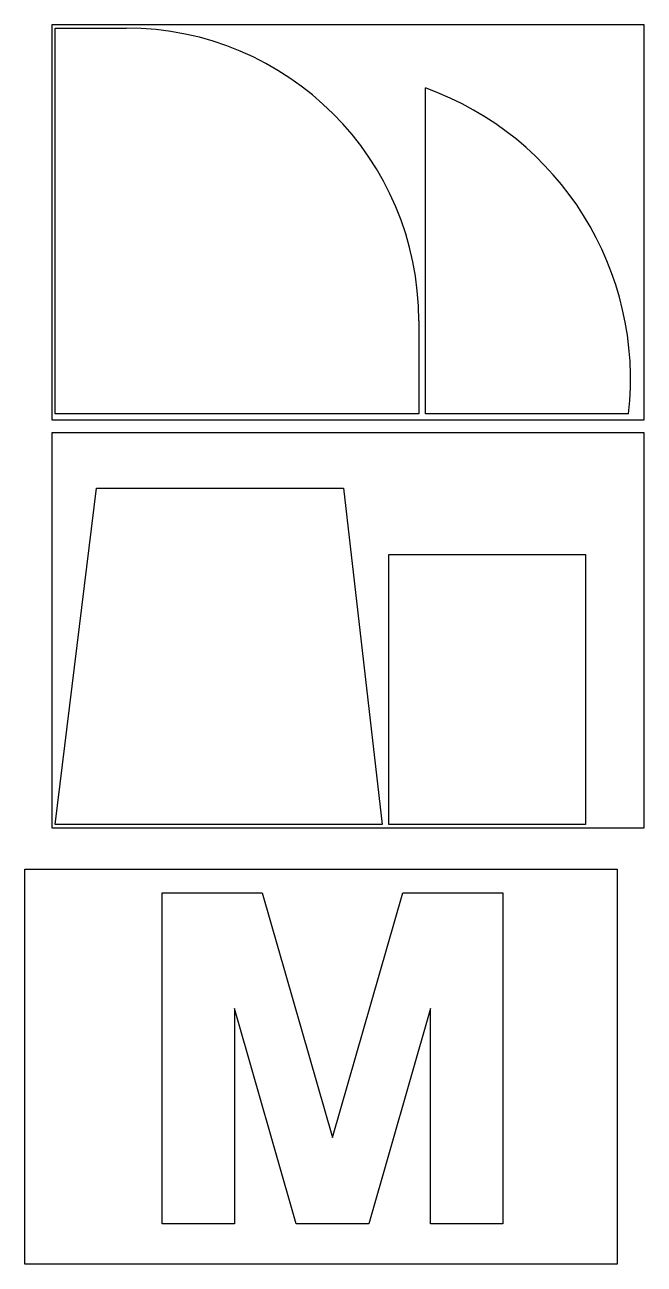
# Model space of a CAD drawing. Header units: millimetres. Extents: x -1533 to 16534, y -9814 to -2517.
# Drawn here: x 10168 to 11110, y -5505 to -3622 of the extents above; entities that cross this region are included whole.
import ezdxf

# ---------------------------------------------------------------- set-up
doc = ezdxf.new("R2010")
doc.units = ezdxf.units.MM
doc.header["$MEASUREMENT"] = 0
doc.layers.add('90X60', color=6, linetype='Continuous', true_color=0xff00ff)
doc.layers.add('CORTE', color=7, linetype='Continuous', true_color=0x0000bf)

msp = doc.modelspace()

# ---------------------------------------------------------------- linework, layer by layer
at = {"layer": '90X60'}
for p, q in [((11109.79224, -3622.23844), (10209.79224, -3622.23844)), ((10209.79224, -3622.23844), (10209.79224, -4222.23844)), ((11109.79224, -4222.23844), (11109.79224, -3622.23844)), ((10209.79224, -4222.23844), (11109.79224, -4222.23844)), ((11109.79224, -4242.23844), (10209.79224, -4242.23844)), ((10209.79224, -4242.23844), (10209.79224, -4842.23844)), ((11109.79224, -4842.23844), (11109.79224, -4242.23844)), ((10209.79224, -4842.23844), (11109.79224, -4842.23844)), ((10168.48111, -5505.23844), (10168.48111, -4905.23844)), ((10168.48111, -4905.23844), (11068.48111, -4905.23844)), ((11068.48111, -4905.23844), (11068.48111, -5505.23844)), ((11068.48111, -5505.23844), (10168.48111, -5505.23844))]:
    msp.add_line(p, q, dxfattribs=at)
at = {"layer": 'CORTE'}
for p, q in [((10214.79224, -4213.53856), (10214.79224, -3627.23844)), ((10214.79224, -3627.23844), (10322.62731, -3627.23844)), ((10777.29111, -4213.53856), (10777.29111, -3718.21266)), ((10767.29111, -4071.90224), (10767.29111, -4213.53856)), ((10767.29111, -4213.53856), (10214.79224, -4213.53856)), ((11086.13891, -4213.53856), (10777.29111, -4213.53856)), ((10214.79224, -4837.23844), (10277.542, -4326.29779)), ((10277.542, -4326.29779), (10652.85316, -4326.29779)), ((10652.85316, -4326.29779), (10711.54713, -4837.23844)), ((10721.54713, -4427.12826), (11020.5858, -4427.12826)), ((10721.54713, -4837.23844), (10721.54713, -4427.12826)), ((11020.5858, -4427.12826), (11020.5858, -4837.23844)), ((10711.54713, -4837.23844), (10214.79224, -4837.23844)), ((11020.5858, -4837.23844), (10721.54713, -4837.23844)), ((10377.34743, -5443.66629), (10377.34743, -4941.05178)), ((10377.34743, -4941.05178), (10529.34884, -4941.05178)), ((10529.34884, -4941.05178), (10636.04282, -5312.80787)), ((10636.04282, -5312.80787), (10742.73679, -4941.05178)), ((10742.73679, -4941.05178), (10894.7382, -4941.05178)), ((10894.7382, -4941.05178), (10894.7382, -5443.66629)), ((10580.89262, -5443.66629), (10487.10076, -5116.86531)), ((10487.10076, -5116.86531), (10487.10076, -5443.66629)), ((10784.98487, -5116.86531), (10691.19301, -5443.66629)), ((10784.98487, -5443.66629), (10784.98487, -5116.86531)), ((10487.10076, -5443.66629), (10377.34743, -5443.66629)), ((10636.04282, -5443.66629), (10580.89262, -5443.66629)), ((10691.19301, -5443.66629), (10636.04282, -5443.66629)), ((10894.7382, -5443.66629), (10784.98487, -5443.66629))]:
    msp.add_line(p, q, dxfattribs=at)
for centre, radius, start, end in [((10322.62731, -4071.90224), 444.6638, 360, 90), ((10618.36498, -4161.257), 470.68652, 353.6227057, 70.26638872)]:
    msp.add_arc(centre, radius, start, end, dxfattribs=at)

doc.saveas('drawing.dxf')
